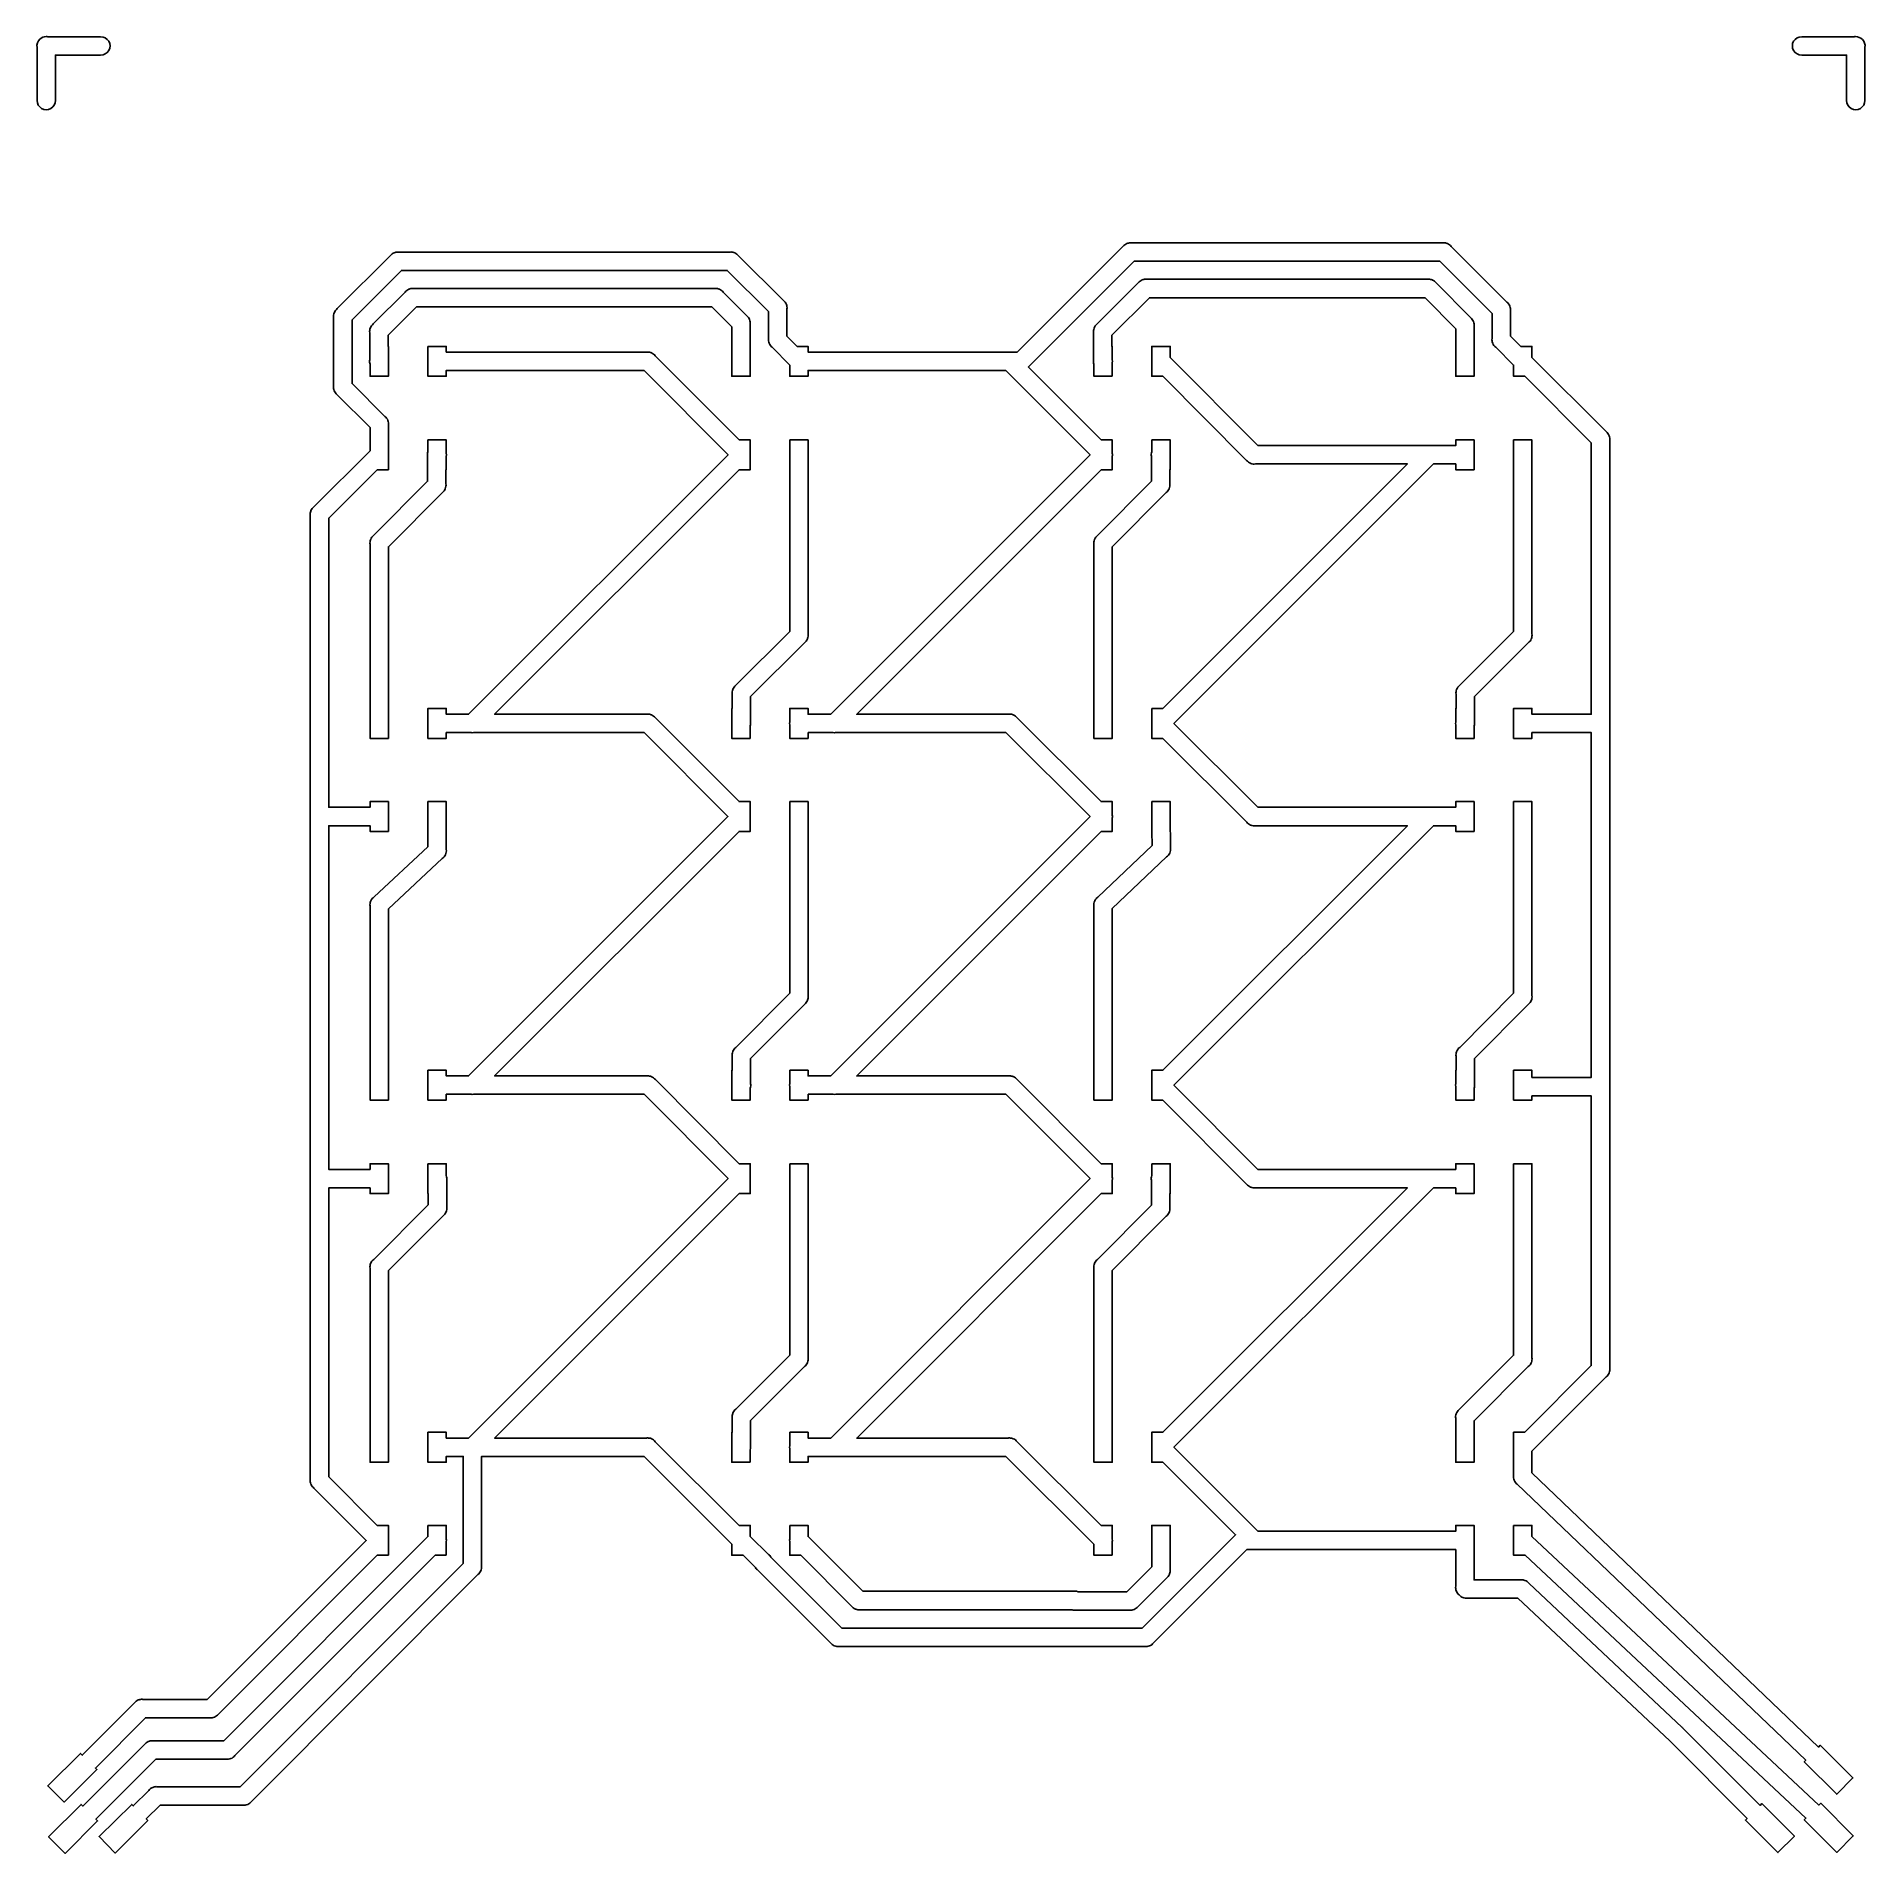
# Model space of a CAD drawing. Extents: x 54 to 155, y 99 to 199.
import ezdxf

# ---------------------------------------------------------------- set-up
doc = ezdxf.new("R2010")
doc.units = 0
doc.layers.add('WS2812B_4x4_40mil', color=7, linetype='CONTINUOUS')

msp = doc.modelspace()

# ---------------------------------------------------------------- linework, layer by layer
at = {"layer": 'WS2812B_4x4_40mil', "color": 7}
for points in [[(54.940831, 199.023179)], [(154.889768, 199.023179)], [(132.138184, 187.633692)], [(75.174222, 185.114467)], [(131.315496, 185.622962)]]:
    msp.add_lwpolyline(points, close=True, dxfattribs=at)
for points in [[(154.814319, 199.015942), (151.913205, 199.015942)], [(54.440604, 198.427866), (54.440604, 195.502461)], [(55.456562, 195.502461), (55.456562, 197.999985), (57.954083, 197.999985)], [(151.913205, 197.999985), (154.389538, 197.999985), (154.389538, 195.502461)], [(73.948455, 186.920558), (71.024603, 183.996706)], [(114.417819, 187.427502), (108.586135, 181.595819), (108.224915, 181.595819)], [(132.071006, 187.628525), (114.899442, 187.628525)], [(73.651833, 178.047198), (71.839541, 179.858972), (71.839541, 183.375038), (74.569091, 186.104586), (92.563858, 186.104586), (94.847955, 183.83961)], [(109.207284, 180.779846), (115.039486, 186.612565), (131.933029, 186.612565), (134.810372, 183.735221), (134.810372, 182.343576)], [(74.774246, 184.910344), (73.013113, 183.149211)], [(93.631491, 183.615333), (92.336996, 184.909828)], [(115.266345, 185.418841), (112.99775, 183.149727)], [(131.246766, 185.617795), (115.745903, 185.617795)], [(133.617681, 183.507846), (131.730458, 185.415222)], [(73.850271, 181.171038), (73.850271, 181.913628), (73.829083, 181.913628), (73.829083, 182.528059), (75.394363, 184.09334), (91.716363, 184.09334), (92.816037, 182.994181), (92.816037, 181.08784), (92.816037, 180.262565), (93.831995, 180.262565), (93.831995, 181.913628), (93.831995, 183.134741)], [(113.834391, 181.167937), (113.834391, 181.913628), (113.813206, 181.913628), (113.813206, 182.528578), (115.886463, 184.601318), (131.106206, 184.601318), (132.799642, 182.889795), (132.799642, 181.08784), (132.799642, 180.262565), (133.815602, 180.262565), (133.815602, 181.913628)], [(141.10663, 177.20332), (137.011788, 181.298162), (137.011788, 181.913628), (136.396322, 181.913628), (135.826333, 182.48362), (135.826333, 183.873198)], [(70.823583, 183.51508), (70.823583, 179.721513)], [(72.813125, 182.669138), (72.813125, 181.169488)], [(76.030501, 181.913628), (76.030501, 181.169488)], [(88.107282, 181.595819), (77.046458, 181.595819), (77.046458, 181.913628), (76.030501, 181.913628), (76.030501, 181.913628)], [(95.043292, 181.866085), (96.012225, 180.879065), (96.012225, 180.262565), (97.028183, 180.262565), (97.028183, 180.579858), (107.951548, 180.579858), (112.608111, 175.923295), (98.278236, 161.593422), (97.028183, 161.593422), (97.028183, 161.910716), (96.012225, 161.910716), (96.012225, 161.171227)], [(108.089007, 181.595819), (97.028183, 181.595819), (97.028183, 181.913628), (96.420985, 181.913628), (95.863913, 182.481035)], [(112.797246, 182.666037), (112.797246, 181.170522)], [(131.293793, 176.431276), (121.877312, 176.431276), (117.030579, 181.297644), (117.030579, 181.913628), (116.014621, 181.913628), (116.014621, 181.163286)], [(135.011395, 181.861952), (135.99583, 180.877515), (135.99583, 180.262565), (136.61078, 180.262565), (140.292724, 176.58062), (140.292724, 161.593422), (137.011788, 161.593422), (137.011788, 161.910716), (135.99583, 161.910716), (135.99583, 161.167091)], [(72.834313, 180.921957), (72.834313, 180.262565), (73.850271, 180.262565), (73.850271, 181.002057)], [(76.030501, 181.00774), (76.030501, 180.262565), (77.046458, 180.262565), (77.046458, 180.579858), (87.969305, 180.579858), (92.606231, 175.923814), (78.27584, 161.593422), (77.046458, 161.593422), (77.046458, 161.910716), (76.030501, 161.910716), (76.030501, 161.167091)], [(112.818434, 180.920925), (112.818434, 180.262565), (113.834391, 180.262565)], [(116.014621, 181.022726), (116.014621, 180.262565), (116.626986, 180.262565)], [(71.024603, 179.237304), (72.834313, 177.427081), (72.834313, 176.134136), (69.736309, 173.05577)], [(73.850271, 175.997709), (73.850271, 177.564024)], [(73.850271, 156.025287), (73.850271, 156.767359), (72.834313, 156.767359), (72.834313, 156.450065), (70.548662, 156.450065), (70.548662, 172.431004), (73.232738, 175.097507), (73.850271, 175.097507), (73.850271, 175.859734)], [(76.009313, 175.843198), (76.009313, 174.460337), (73.03275, 171.464137)], [(76.030501, 176.74857), (76.030501, 176.08866)], [(77.046458, 176.006496), (77.046458, 176.74857), (76.030501, 176.74857), (76.030501, 176.74857)], [(88.107798, 161.593422), (79.712445, 161.593422), (93.216529, 175.097507), (93.831995, 175.097507), (93.831995, 175.8525)], [(96.012225, 176.74857), (96.012225, 175.097507), (96.012225, 166.164718), (93.036697, 163.18919)], [(93.831995, 175.995643), (93.831995, 176.74857), (93.219114, 176.74857)], [(97.028183, 166.026225), (97.028183, 175.923295), (97.028183, 176.74857), (96.012225, 176.74857), (96.012225, 176.74857)], [(108.087972, 161.593422), (99.714841, 161.593422), (113.218926, 175.097507), (113.834391, 175.097507), (113.834391, 175.853532)], [(115.993434, 175.840097), (115.993434, 174.460853), (113.015321, 171.463103)], [(113.834391, 175.995643), (113.834391, 176.74857), (113.219444, 176.74857)], [(117.030579, 176.003395), (117.030579, 176.74857), (116.014621, 176.74857), (116.014621, 176.74857)], [(131.296375, 156.450065), (121.87628, 156.450065), (117.240902, 161.085443), (131.570777, 175.415316), (132.799642, 175.415316), (132.799642, 175.097507), (133.815602, 175.097507), (133.815602, 175.840613)], [(133.815602, 176.005461), (133.815602, 176.74857), (132.799642, 176.74857), (132.799642, 176.431276), (131.433318, 176.431276)], [(135.99583, 176.74857), (135.99583, 175.097507), (135.99583, 166.164202)], [(137.011788, 166.026225), (137.011788, 175.923295), (137.011788, 176.74857), (135.99583, 176.74857), (135.99583, 176.74857)], [(77.025271, 174.32546), (77.025271, 175.097507), (77.046458, 175.097507)], [(121.737786, 175.415316), (130.134172, 175.415316), (116.629571, 161.910716), (116.014621, 161.910716)], [(117.009391, 174.324428), (117.009391, 175.097507), (117.030579, 175.097507)], [(72.834313, 170.987162), (72.834313, 161.085443), (72.834313, 160.259652), (73.850271, 160.259652), (73.850271, 161.910716), (73.850271, 170.845055), (76.827349, 173.84177)], [(112.818434, 170.983545), (112.818434, 161.085443), (112.818434, 160.259652), (113.834391, 160.259652), (113.834391, 161.910716), (113.834391, 170.84557), (116.810954, 173.84177)], [(93.853183, 161.178976), (93.853183, 162.568555), (96.827163, 165.542535)], [(133.836788, 161.178976), (133.836788, 162.568555), (136.810249, 165.542019)], [(92.837225, 162.706016), (92.837225, 161.910716), (92.816037, 161.910716)], [(132.82083, 162.706016), (132.82083, 161.910716), (132.799642, 161.910716), (132.799642, 161.147454)], [(76.030501, 161.005343), (76.030501, 160.259652), (77.046458, 160.259652), (77.046458, 160.577462), (78.413817, 160.577462)], [(93.831995, 156.014434), (93.831995, 156.767359), (93.217048, 156.767359), (88.592007, 161.391884)], [(92.816037, 161.01258), (92.816037, 160.259652), (93.831995, 160.259652)], [(96.012225, 161.001727), (96.012225, 160.259652), (97.028183, 160.259652), (97.028183, 160.577462)], [(113.834391, 156.014434), (113.834391, 156.767359), (113.217375, 156.767359), (108.572699, 161.392918)], [(116.014621, 161.01258), (116.014621, 160.259652), (116.630087, 160.259652)], [(132.799642, 161.014646), (132.799642, 160.259652), (133.815602, 160.259652)], [(135.99583, 161.003277), (135.99583, 160.259652), (137.011788, 160.259652), (137.011788, 160.577462), (140.292724, 160.577462), (140.292724, 141.527462), (137.011788, 141.527462), (137.011788, 141.929507), (135.99583, 141.929507), (135.99583, 141.178649)], [(141.308684, 141.099584), (141.308684, 160.846181)], [(78.550242, 160.577462), (87.969823, 160.577462), (92.605199, 155.941571), (78.27584, 141.612214), (77.046458, 141.612214), (77.046458, 141.929507), (76.030501, 141.929507), (76.030501, 141.185883)], [(98.552638, 160.577462), (107.951548, 160.577462), (112.607077, 155.941055), (98.278236, 141.612214), (97.028183, 141.612214), (97.028183, 141.929507), (96.012225, 141.929507)], [(76.030501, 156.767359), (76.030501, 155.943121), (76.0274, 154.266737)], [(77.042842, 154.118425), (77.044908, 155.116298), (77.046458, 155.116298), (77.046458, 156.767359), (76.030501, 156.767359), (76.030501, 156.767359)], [(96.012225, 156.767359), (96.012225, 155.116298), (96.012225, 146.181959), (93.036179, 143.18576)], [(97.028183, 146.043466), (97.028183, 155.942086), (97.028183, 156.767359), (96.012225, 156.767359), (96.012225, 156.767359)], [(116.014621, 156.767359), (116.014621, 155.116298), (116.021339, 155.116298), (116.028057, 154.346837), (113.031341, 151.494298)], [(117.045565, 154.208343), (117.030579, 155.946222), (117.030579, 156.767359), (116.014621, 156.767359), (116.014621, 156.767359)], [(133.815602, 156.023737), (133.815602, 156.767359), (132.799642, 156.767359), (132.799642, 156.450065), (131.430733, 156.450065)], [(135.99583, 156.767359), (135.99583, 155.116298), (135.99583, 146.181443)], [(137.011788, 146.046567), (137.011788, 155.942086), (137.011788, 156.767359), (135.99583, 156.767359), (135.99583, 156.767359)], [(73.850271, 136.022372), (73.850271, 136.764963), (72.834313, 136.764963), (72.834313, 136.447153), (70.548662, 136.447153), (70.548662, 155.434108), (72.834313, 155.434108), (72.834313, 155.116298), (73.850271, 155.116298), (73.850271, 155.856303)], [(88.108833, 141.612214), (79.712445, 141.612214), (93.217048, 155.116298), (93.831995, 155.116298), (93.831995, 155.872324)], [(108.089007, 141.612214), (99.714841, 141.612214), (113.219444, 155.116298), (113.834391, 155.116298), (113.834391, 155.870773)], [(131.293793, 136.447153), (121.877312, 136.447153), (117.23987, 141.1032), (131.571293, 155.434108), (132.799642, 155.434108), (132.799642, 155.116298), (133.815602, 155.116298), (133.815602, 155.859404)], [(121.738818, 155.434108), (130.134172, 155.434108), (116.629571, 141.929507), (116.014621, 141.929507), (116.014621, 141.179681)], [(112.818434, 150.992518), (112.818434, 141.104232), (112.818434, 140.278444), (113.834391, 140.278444), (113.834391, 141.929507), (113.834391, 150.855575), (116.830075, 153.707598)], [(72.834313, 151.003371), (72.834313, 141.104232), (72.834313, 140.278444), (73.850271, 140.278444), (73.850271, 141.929507), (73.850271, 150.851958)], [(92.837225, 142.704652), (92.837225, 141.929507), (92.816037, 141.929507)], [(93.853183, 141.184332), (93.853183, 142.567193)], [(132.82083, 142.704652), (132.82083, 141.929507), (132.799642, 141.929507), (132.799642, 141.185883)], [(133.836788, 141.185883), (133.836788, 142.567193)], [(76.030501, 141.024135), (76.030501, 140.278444), (77.046458, 140.278444), (77.046458, 140.596253), (78.412267, 140.596253)], [(78.552826, 140.596253), (87.969305, 140.596253), (92.606231, 135.940209), (78.275324, 121.609299), (77.046458, 121.609299), (77.046458, 121.927111), (76.030501, 121.927111), (76.030501, 121.183486)], [(92.816037, 141.020518), (92.816037, 140.278444), (93.831995, 140.278444), (93.831995, 140.938352)], [(96.012225, 141.020518), (96.012225, 140.278444), (97.028183, 140.278444), (97.028183, 140.596253)], [(98.555223, 140.596253), (107.951032, 140.596253), (112.608111, 135.93969), (98.27772, 121.609299), (97.028183, 121.609299), (97.028183, 121.927111), (96.012225, 121.927111)], [(116.014621, 141.031369), (116.014621, 140.278444), (116.627505, 140.278444)], [(132.799642, 141.024135), (132.799642, 140.278444), (133.815602, 140.278444)], [(135.99583, 141.037571), (135.99583, 140.278444), (137.011788, 140.278444), (137.011788, 140.511505), (140.292724, 140.511505), (140.292724, 125.608539), (136.61078, 121.927111), (135.99583, 121.927111), (135.99583, 121.163333)], [(141.308684, 125.47108), (141.308684, 140.93732)], [(76.030501, 136.764963), (76.030501, 136.021341)], [(77.046458, 136.106089), (77.046458, 136.764963), (76.030501, 136.764963), (76.030501, 136.764963)], [(93.831995, 136.012038), (93.831995, 136.764963), (93.21808, 136.764963)], [(96.012225, 136.764963), (96.012225, 135.113902), (96.012225, 126.180598)], [(97.028183, 126.04262), (97.028183, 135.939174), (97.028183, 136.764963), (96.012225, 136.764963), (96.012225, 136.764963)], [(113.834391, 136.012038), (113.834391, 136.764963), (113.219444, 136.764963)], [(117.030579, 136.019274), (117.030579, 136.764963), (116.014621, 136.764963), (116.014621, 136.764963)], [(133.815602, 136.021341), (133.815602, 136.764963), (132.799642, 136.764963), (132.799642, 136.447153)], [(135.99583, 136.764963), (135.99583, 135.113902), (135.99583, 126.180082), (133.001181, 123.185432)], [(137.011788, 126.04262), (137.011788, 135.939174), (137.011788, 136.764963), (135.99583, 136.764963), (135.99583, 136.764963)], [(69.532705, 135.957777), (69.532705, 119.334504)], [(73.850271, 116.03238), (73.850271, 116.783754), (73.235321, 116.783754), (70.548662, 119.470413), (70.548662, 135.431195), (72.834313, 135.431195), (72.834313, 135.113902), (73.850271, 135.113902), (73.850271, 135.85391)], [(76.030501, 135.859593), (76.030501, 135.113902), (76.051686, 135.113902), (76.051686, 134.498952)], [(77.067646, 134.362527), (77.067646, 135.85391)], [(88.106248, 121.609299), (79.712445, 121.609299), (93.217048, 135.113902), (93.831995, 135.113902), (93.831995, 135.868896)], [(108.087972, 121.609299), (99.714841, 121.609299), (113.219444, 135.113902), (113.834391, 135.113902), (113.834391, 135.869412)], [(115.993434, 135.855976), (115.993434, 134.476732)], [(121.73572, 135.431195), (130.133656, 135.431195), (116.629571, 121.927111), (116.014621, 121.927111), (116.014621, 121.175734)], [(117.009391, 134.340305), (117.009391, 135.113902), (117.030579, 135.113902), (117.030579, 135.857526)], [(133.815602, 116.040132), (133.815602, 116.783754), (132.799642, 116.783754), (132.799642, 116.465945), (121.87628, 116.465945), (117.240902, 121.10132), (131.570777, 135.431195), (132.799642, 135.431195), (132.799642, 135.113902), (133.815602, 135.113902), (133.815602, 135.857008)], [(112.818434, 130.999941), (112.818434, 121.10132), (112.818434, 120.276048), (113.834391, 120.276048), (113.834391, 121.927111), (113.834391, 130.861966), (116.809922, 133.857647)], [(72.834313, 131.001491), (72.834313, 121.10132), (72.834313, 120.276048), (73.850271, 120.276048), (73.850271, 121.927111), (73.850271, 130.859899)], [(93.853183, 121.195372), (93.853183, 122.584434), (96.828195, 125.559446)], [(132.799642, 122.70329), (132.799642, 121.122508), (132.799642, 121.10132), (132.799642, 120.276048), (133.815602, 120.276048), (133.815602, 121.927111), (133.815602, 122.563246), (136.811284, 125.55893)], [(136.204602, 119.054935), (152.132312, 103.810387), (152.053247, 103.729255), (153.85262, 101.929882), (154.741455, 102.840419), (152.942082, 104.639276), (152.842864, 104.537475), (137.011788, 119.689003), (137.011788, 120.276048), (137.011788, 120.890997), (141.10818, 124.987388)], [(92.837225, 122.722412), (92.837225, 121.927111), (92.816037, 121.927111)], [(76.030501, 121.021739), (76.030501, 120.276048), (77.046458, 120.276048), (77.046458, 120.593341), (77.978183, 120.593341), (77.978183, 114.687243), (65.660591, 102.347945)], [(78.994144, 114.549266), (78.994144, 120.593341), (87.969823, 120.593341), (92.816037, 115.747643), (92.816037, 115.132693), (93.439255, 115.132693)], [(92.816037, 121.028972), (92.816037, 120.276048), (93.831995, 120.276048)], [(96.012225, 121.018638), (96.012225, 120.276048), (97.028183, 120.276048), (97.028183, 120.593341), (98.418796, 120.593341)], [(98.552122, 120.593341), (107.952064, 120.593341), (112.818434, 115.747125), (112.818434, 115.132693), (113.834391, 115.132693)], [(116.014621, 121.028972), (116.014621, 120.276048), (116.629571, 120.276048), (120.640694, 116.264925), (115.486489, 111.110717), (98.889569, 111.110717)], [(135.99583, 121.028972), (135.99583, 120.276048), (135.99583, 119.546377)], [(69.733727, 118.848745), (72.62399, 115.957966), (63.84003, 107.174006)], [(76.030501, 116.783754), (76.030501, 116.168288), (64.750051, 104.887842)], [(77.046458, 116.03238), (77.046458, 116.783754), (76.030501, 116.783754), (76.030501, 116.783754)], [(94.83452, 115.18592), (93.831995, 116.170873), (93.831995, 116.783754), (93.216529, 116.783754)], [(96.012225, 116.783754), (96.012225, 116.03238)], [(111.697571, 113.142632), (100.053839, 113.142632), (97.028183, 116.168288), (97.028183, 116.783754), (96.012225, 116.783754), (96.012225, 116.783754)], [(113.834391, 116.023077), (113.834391, 116.783754), (113.217375, 116.783754)], [(117.030579, 114.358581), (117.030579, 115.957966), (117.030579, 116.783754), (116.014621, 116.783754), (116.014621, 115.132693), (116.014621, 114.49604), (114.640029, 113.121963)], [(135.99583, 116.783754), (135.99583, 116.034962)], [(135.99583, 115.894405), (135.99583, 115.132693), (136.642302, 115.132693), (152.143681, 100.6173), (152.050146, 100.523765), (153.849521, 98.724392), (154.759542, 99.634415), (152.960685, 101.433788), (152.863017, 101.33612), (137.011788, 116.178623), (137.011788, 116.783754), (135.99583, 116.783754), (135.99583, 116.783754)], [(96.012225, 115.89182), (96.012225, 115.132693), (96.626656, 115.132693)], [(116.109189, 110.296811), (121.262362, 115.449987), (121.603944, 115.449987)], [(121.736752, 115.449987), (132.799642, 115.449987), (132.799642, 115.132693)], [(136.365315, 113.777738), (133.815602, 113.777738), (133.815602, 115.132693), (133.815602, 115.875283)], [(64.461698, 106.359068), (73.235839, 115.132693), (73.850271, 115.132693)], [(65.372751, 104.073936), (76.431509, 115.132693), (77.046458, 115.132693)], [(94.221636, 114.341526), (98.269968, 110.293194)], [(115.260146, 112.304959), (116.830591, 113.875407)], [(145.318259, 105.617512), (136.84074, 113.590667)], [(133.463167, 112.761778), (136.239225, 112.761778), (144.622694, 104.877504), (148.897884, 100.602314), (148.801766, 100.506196), (150.600623, 98.707339), (151.51116, 99.61736), (149.711787, 101.416733), (149.615669, 101.320615), (145.329626, 105.607178)], [(99.912763, 112.126675), (111.615924, 112.126675)], [(98.748493, 110.094757), (115.627047, 110.094757)], [(59.807717, 106.972983), (56.93761, 104.086855), (56.832705, 104.189175), (55.033332, 102.390318), (55.943353, 101.500966), (57.742726, 103.300342), (57.664695, 103.376822), (60.430419, 106.158048), (63.978005, 106.158048)], [(60.380291, 104.687854), (56.970683, 101.278242), (56.875081, 101.37436), (55.075708, 99.574987), (55.985729, 98.664964), (57.785102, 100.463821), (57.688984, 100.559938), (61.000927, 103.871881)], [(60.611286, 102.145888), (59.754491, 101.288577), (59.668707, 101.37436), (57.86985, 99.596175), (58.758686, 98.686151), (60.558059, 100.485008), (60.472792, 100.570276), (61.233988, 101.331985)]]:
    msp.add_lwpolyline(points, dxfattribs=at)
for points in [[(54.940831, 199.023179), (54.810933, 199.020891), (54.686846, 198.968926), (54.594081, 198.877968)], [(55.031266, 199.015942), (55.001397, 199.021047), (54.971131, 199.023468), (54.940831, 199.023179)], [(57.954083, 199.015942), (57.954083, 199.015942), (55.031266, 199.015942), (55.031266, 199.015942)], [(58.401187, 198.764454), (58.308523, 198.922893), (58.137605, 199.019032), (57.954083, 199.015942)], [(151.913205, 199.015942), (151.729684, 199.019032), (151.558766, 198.922893), (151.466101, 198.764454)], [(154.889768, 199.023179), (154.864473, 199.022649), (154.839253, 199.02023), (154.814319, 199.015942)], [(155.267521, 198.862982), (155.169726, 198.967115), (155.032608, 199.025264), (154.889768, 199.023179)], [(54.594081, 198.877968), (54.471528, 198.762616), (54.414053, 198.59406), (54.440604, 198.427866)], [(57.954083, 197.999985), (58.137605, 197.996896), (58.308523, 198.093034), (58.401187, 198.251474)], [(58.401187, 198.251474), (58.493851, 198.409913), (58.493851, 198.606014), (58.401187, 198.764454)], [(151.466101, 198.764454), (151.373437, 198.606014), (151.373437, 198.409913), (151.466101, 198.251474)], [(151.466101, 198.251474), (151.558766, 198.093034), (151.729684, 197.996896), (151.913205, 197.999985)], [(155.405499, 198.42218), (155.432817, 198.582736), (155.381508, 198.746657), (155.267521, 198.862982)], [(155.405499, 195.502461), (155.405499, 195.502461), (155.405499, 198.42218), (155.405499, 198.42218)], [(54.440604, 195.502461), (54.437515, 195.31894), (54.533654, 195.148021), (54.692093, 195.055357)], [(54.692093, 195.055357), (54.850533, 194.962693), (55.046634, 194.962693), (55.205073, 195.055357)], [(55.205073, 195.055357), (55.363513, 195.148021), (55.459651, 195.31894), (55.456562, 195.502461)], [(154.389538, 195.502461), (154.386478, 195.318958), (154.482624, 195.148069), (154.641051, 195.055423)], [(154.641051, 195.055423), (154.799479, 194.962777), (154.995558, 194.962777), (155.153986, 195.055423)], [(155.153986, 195.055423), (155.312414, 195.148069), (155.408559, 195.318958), (155.405499, 195.502461)], [(74.173247, 187.087989), (74.084099, 187.054362), (74.006203, 186.996343), (73.948455, 186.920558)], [(74.348431, 187.125195), (74.288294, 187.123264), (74.228978, 187.110666), (74.173247, 187.087989)], [(74.428531, 187.120546), (74.401995, 187.124205), (74.375212, 187.125759), (74.348431, 187.125195)], [(92.701833, 187.120546), (92.701833, 187.120546), (74.428531, 187.120546), (74.428531, 187.120546)], [(92.765912, 187.125713), (92.744465, 187.125345), (92.723062, 187.123619), (92.701833, 187.120546)], [(92.976235, 187.080237), (92.910178, 187.110239), (92.838462, 187.125746), (92.765912, 187.125713)], [(93.182424, 186.922624), (93.128499, 186.992127), (93.057451, 187.046436), (92.976235, 187.080237)], [(95.660308, 184.464375), (95.660308, 184.464375), (93.182424, 186.922624), (93.182424, 186.922624)], [(114.644678, 187.595968), (114.554649, 187.562395), (114.475986, 187.50398), (114.417819, 187.427502)], [(114.819345, 187.633176), (114.759382, 187.631184), (114.700247, 187.618587), (114.644678, 187.595968)], [(114.899442, 187.628525), (114.872908, 187.632184), (114.846125, 187.63374), (114.819345, 187.633176)], [(132.138184, 187.633692), (132.115702, 187.633458), (132.09326, 187.631732), (132.071006, 187.628525)], [(132.326803, 187.597002), (132.266836, 187.621119), (132.202818, 187.633572), (132.138184, 187.633692)], [(132.327837, 187.596486), (132.327493, 187.596659), (132.327148, 187.596831), (132.326803, 187.597002)], [(132.346956, 187.588216), (132.34064, 187.591103), (132.334266, 187.59386), (132.327837, 187.596486)], [(132.553662, 187.428537), (132.499853, 187.498868), (132.428597, 187.553913), (132.346956, 187.588216)], [(135.626345, 184.355857), (135.626345, 184.355857), (132.553662, 187.428537), (132.553662, 187.428537)], [(74.973715, 185.066924), (74.895059, 185.03243), (74.826432, 184.978559), (74.774246, 184.910344)], [(74.980433, 185.069507), (74.978188, 185.068662), (74.975948, 185.067801), (74.973715, 185.066924)], [(74.993871, 185.075193), (74.989365, 185.073362), (74.984885, 185.071466), (74.980433, 185.069507)], [(75.174222, 185.114467), (75.112211, 185.112497), (75.051086, 185.099186), (74.993871, 185.075193)], [(75.258455, 185.109297), (75.230569, 185.113354), (75.202394, 185.115083), (75.174222, 185.114467)], [(91.85279, 185.109297), (91.85279, 185.109297), (75.258455, 185.109297), (75.258455, 185.109297)], [(91.921518, 185.114467), (91.898518, 185.114302), (91.875556, 185.112574), (91.85279, 185.109297)], [(92.110137, 185.078293), (92.050136, 185.102234), (91.986119, 185.114511), (91.921518, 185.114467)], [(92.111172, 185.077775), (92.110827, 185.077948), (92.110482, 185.078121), (92.110137, 185.078293)], [(92.128224, 185.070541), (92.122584, 185.073056), (92.116899, 185.075467), (92.111172, 185.077775)], [(92.336996, 184.909828), (92.282748, 184.980825), (92.210736, 185.03626), (92.128224, 185.070541)], [(115.485971, 185.583171), (115.39908, 185.549567), (115.323102, 185.492718), (115.266345, 185.418841)], [(115.665805, 185.622446), (115.603969, 185.620414), (115.543024, 185.607104), (115.485971, 185.583171)], [(115.745903, 185.617795), (115.719368, 185.621454), (115.692585, 185.62301), (115.665805, 185.622446)], [(131.315496, 185.622962), (131.292496, 185.622797), (131.269532, 185.621071), (131.246766, 185.617795)], [(131.499464, 185.586788), (131.440917, 185.610155), (131.378532, 185.622422), (131.315496, 185.622962)], [(131.502046, 185.585756), (131.501186, 185.586103), (131.500326, 185.586447), (131.499464, 185.586788)], [(131.524269, 185.575938), (131.51694, 185.579387), (131.509531, 185.582661), (131.502046, 185.585756)], [(131.730458, 185.415222), (131.676924, 185.485862), (131.605841, 185.541269), (131.524269, 185.575938)], [(71.024603, 183.996706), (70.952674, 183.941945), (70.896659, 183.868983), (70.862339, 183.785349)], [(95.832906, 184.231315), (95.79924, 184.324121), (95.739263, 184.405108), (95.660308, 184.464375)], [(95.863913, 183.98172), (95.87466, 184.066202), (95.863998, 184.15203), (95.832906, 184.231315)], [(95.863913, 182.481035), (95.863913, 182.481035), (95.863913, 183.98172), (95.863913, 183.98172)], [(135.794292, 184.128998), (135.760861, 184.218963), (135.702631, 184.297618), (135.626345, 184.355857)], [(135.826333, 183.873198), (135.837823, 183.959801), (135.826787, 184.047904), (135.794292, 184.128998)], [(70.855105, 183.768812), (70.823139, 183.688305), (70.812288, 183.600961), (70.823583, 183.51508)], [(70.856137, 183.770879), (70.855792, 183.770191), (70.855448, 183.769502), (70.855105, 183.768812)], [(70.862339, 183.785349), (70.860197, 183.780558), (70.85813, 183.775734), (70.856137, 183.770879)], [(72.844648, 182.921836), (72.812858, 182.841645), (72.802009, 182.754681), (72.813125, 182.669138)], [(72.845164, 182.922868), (72.844991, 182.922524), (72.844819, 182.92218), (72.844648, 182.921836)], [(72.845682, 182.923387), (72.845509, 182.923214), (72.845336, 182.923041), (72.845164, 182.922868)], [(72.8524, 182.939404), (72.85007, 182.934104), (72.84783, 182.928764), (72.845682, 182.923387)], [(73.013113, 183.149211), (72.941971, 183.094678), (72.886524, 183.022293), (72.8524, 182.939404)], [(93.799957, 183.387955), (93.766469, 183.478173), (93.708047, 183.557025), (93.631491, 183.615333)], [(93.831995, 183.134741), (93.843036, 183.220497), (93.832009, 183.307652), (93.799957, 183.387955)], [(94.847955, 183.83961), (94.847955, 183.83961), (94.847955, 182.345642), (94.847955, 182.345642)], [(112.825667, 182.913049), (112.795881, 182.834337), (112.786114, 182.749458), (112.797246, 182.666037)], [(112.99775, 183.149727), (112.918419, 183.089418), (112.858575, 183.007111), (112.825667, 182.913049)], [(133.784077, 183.280471), (133.751158, 183.370435), (133.693474, 183.449258), (133.617681, 183.507846)], [(133.815602, 183.031389), (133.826098, 183.115747), (133.815258, 183.201389), (133.784077, 183.280471)], [(133.815602, 181.913628), (133.815602, 181.913628), (133.815602, 183.031389), (133.815602, 183.031389)], [(94.847955, 182.345642), (94.836112, 182.256999), (94.847878, 182.1668), (94.882063, 182.08416)], [(94.882063, 182.08416), (94.915053, 181.998202), (94.970781, 181.922825), (95.043292, 181.866085)], [(134.810372, 182.343576), (134.799118, 182.256715), (134.810511, 182.16842), (134.843445, 182.087261)], [(134.843445, 182.087261), (134.877131, 181.997861), (134.935341, 181.91977), (135.011395, 181.861952)], [(72.813125, 181.169488), (72.799594, 181.086495), (72.806875, 181.001442), (72.834313, 180.921957)], [(73.850271, 181.002057), (73.859704, 181.057989), (73.859704, 181.115106), (73.850271, 181.171038)], [(76.030501, 181.169488), (76.021863, 181.115918), (76.021863, 181.06131), (76.030501, 181.00774)], [(88.17601, 181.600986), (88.153011, 181.600821), (88.130048, 181.599095), (88.107282, 181.595819)], [(88.361528, 181.565328), (88.302462, 181.588708), (88.239535, 181.600803), (88.17601, 181.600986)], [(88.364629, 181.564296), (88.363597, 181.564643), (88.362563, 181.564987), (88.361528, 181.565328)], [(88.381166, 181.55706), (88.375697, 181.55957), (88.370184, 181.561982), (88.364629, 181.564296)], [(88.590972, 181.395831), (88.536505, 181.467162), (88.464114, 181.522792), (88.381166, 181.55706)], [(93.219114, 176.74857), (93.219114, 176.74857), (88.590972, 181.395831), (88.590972, 181.395831)], [(108.156187, 181.600986), (108.133704, 181.600752), (108.111261, 181.599026), (108.089007, 181.595819)], [(108.224915, 181.595819), (108.202149, 181.599095), (108.179187, 181.600821), (108.156187, 181.600986)], [(112.797246, 181.170522), (112.783366, 181.086859), (112.79065, 181.001051), (112.818434, 180.920925)], [(113.834391, 181.006189), (113.843029, 181.059759), (113.843029, 181.114367), (113.834391, 181.167937)], [(113.834391, 180.262565), (113.834391, 180.262565), (113.834391, 181.006189), (113.834391, 181.006189)], [(116.014621, 181.163286), (116.008109, 181.116659), (116.008109, 181.069353), (116.014621, 181.022726)], [(109.199016, 180.768996), (109.20182, 180.772575), (109.204577, 180.776193), (109.207284, 180.779846)], [(113.219444, 176.74857), (113.219444, 176.74857), (109.199016, 180.768996), (109.199016, 180.768996)], [(116.626986, 180.262565), (116.626986, 180.262565), (121.254094, 175.616855), (121.254094, 175.616855)], [(70.823583, 179.721513), (70.811874, 179.633806), (70.823274, 179.544562), (70.856656, 179.462616)], [(70.856656, 179.462616), (70.89034, 179.373215), (70.94855, 179.295123), (71.024603, 179.237304)], [(73.818232, 177.821371), (73.785058, 177.910771), (73.727393, 177.98903), (73.651833, 178.047198)], [(73.850271, 177.564024), (73.862033, 177.651133), (73.850994, 177.739804), (73.818232, 177.821371)], [(141.276127, 176.976461), (141.242271, 177.066617), (141.183488, 177.145293), (141.10663, 177.20332)], [(141.308684, 176.72118), (141.319921, 176.807658), (141.308709, 176.895572), (141.276127, 176.976461)], [(73.850271, 175.859734), (73.856545, 175.905512), (73.856545, 175.951931), (73.850271, 175.997709)], [(76.030501, 176.08866), (76.003406, 176.009817), (75.996129, 175.925517), (76.009313, 175.843198)], [(77.046458, 175.837514), (77.055891, 175.893447), (77.055891, 175.950564), (77.046458, 176.006496)], [(77.046458, 175.097507), (77.046458, 175.097507), (77.046458, 175.837514), (77.046458, 175.837514)], [(93.83613, 175.908828), (93.837234, 175.937831), (93.835851, 175.966875), (93.831995, 175.995643)], [(93.831995, 175.8525), (93.834417, 175.871185), (93.835797, 175.88999), (93.83613, 175.908828)], [(113.838527, 175.908309), (113.83966, 175.937485), (113.838277, 175.966704), (113.834391, 175.995643)], [(113.834391, 175.853532), (113.836757, 175.871703), (113.838137, 175.889989), (113.838527, 175.908309)], [(116.014621, 176.089178), (115.986924, 176.009211), (115.979641, 175.923593), (115.993434, 175.840097)], [(116.014621, 176.74857), (116.014621, 176.74857), (116.014621, 176.089178), (116.014621, 176.089178)], [(117.030579, 175.841131), (117.039272, 175.89487), (117.039272, 175.949656), (117.030579, 176.003395)], [(117.030579, 175.097507), (117.030579, 175.097507), (117.030579, 175.841131), (117.030579, 175.841131)], [(131.35012, 176.435925), (131.331272, 176.435422), (131.312468, 176.43387), (131.293793, 176.431276)], [(131.433318, 176.431276), (131.405759, 176.435101), (131.377933, 176.436656), (131.35012, 176.435925)], [(133.815602, 175.840613), (133.824577, 175.895196), (133.824577, 175.950878), (133.815602, 176.005461)], [(141.308684, 160.980023), (141.308684, 160.980023), (141.308684, 176.72118), (141.308684, 176.72118)], [(121.254094, 175.616855), (121.308863, 175.544473), (121.382023, 175.488085), (121.465967, 175.453556)], [(121.465967, 175.453556), (121.469907, 175.451783), (121.47387, 175.450061), (121.477854, 175.448389)], [(121.477854, 175.448389), (121.481286, 175.447146), (121.484731, 175.445941), (121.488189, 175.444772)], [(121.488189, 175.444772), (121.567608, 175.414205), (121.653433, 175.404076), (121.737786, 175.415316)], [(76.827349, 173.84177), (76.897373, 173.895852), (76.952059, 173.967282), (76.985996, 174.048992)], [(76.985996, 174.048992), (77.024654, 174.135671), (77.038259, 174.231445), (77.025271, 174.32546)], [(116.810954, 173.84177), (116.880244, 173.895265), (116.934537, 173.965755), (116.968569, 174.046407)], [(116.968569, 174.046407), (117.008044, 174.1334), (117.022193, 174.22976), (117.009391, 174.324428)], [(69.56061, 172.815475), (69.531424, 172.737515), (69.521841, 172.653578), (69.532705, 172.571045)], [(69.567844, 172.835113), (69.565298, 172.828617), (69.562886, 172.82207), (69.56061, 172.815475)], [(69.568878, 172.837695), (69.568531, 172.836835), (69.568186, 172.835974), (69.567844, 172.835113)], [(69.736309, 173.05577), (69.661517, 172.999848), (69.603585, 172.924393), (69.568878, 172.837695)], [(69.532705, 172.571045), (69.532705, 172.571045), (69.532705, 155.983946), (69.532705, 155.983946)], [(72.864801, 171.234177), (72.834315, 171.15564), (72.823838, 171.070755), (72.834313, 170.987162)], [(72.867386, 171.241411), (72.866506, 171.239006), (72.865644, 171.236595), (72.864801, 171.234177)], [(72.872037, 171.252264), (72.870445, 171.248665), (72.868894, 171.245047), (72.867386, 171.241411)], [(73.03275, 171.464137), (72.961318, 171.409035), (72.905847, 171.335905), (72.872037, 171.252264)], [(112.848922, 171.235209), (112.817657, 171.155245), (112.807168, 171.068662), (112.818434, 170.983545)], [(112.850991, 171.241411), (112.850288, 171.239348), (112.849598, 171.237281), (112.848922, 171.235209)], [(112.855123, 171.250714), (112.853715, 171.247627), (112.852337, 171.244526), (112.850991, 171.241411)], [(113.015321, 171.463103), (112.944005, 171.407792), (112.88871, 171.334482), (112.855123, 171.250714)], [(96.827163, 165.542535), (96.898685, 165.596935), (96.954498, 165.669332), (96.988911, 165.752341)], [(96.988911, 165.752341), (96.991425, 165.757981), (96.993837, 165.763666), (96.996144, 165.769394)], [(96.996144, 165.769394), (96.996317, 165.769738), (96.996489, 165.770083), (96.99666, 165.770428)], [(96.99666, 165.770428), (97.02898, 165.851567), (97.039837, 165.939667), (97.028183, 166.026225)], [(135.99583, 166.164202), (135.99583, 166.164202), (133.021334, 163.189706), (133.021334, 163.189706)], [(136.810249, 165.542019), (136.882223, 165.596428), (136.938409, 165.669023), (136.973031, 165.752341)], [(136.973031, 165.752341), (136.975546, 165.757981), (136.977958, 165.763666), (136.980265, 165.769394)], [(136.980265, 165.769394), (136.980612, 165.770255), (136.980957, 165.771116), (136.9813, 165.771979)], [(136.9813, 165.771979), (137.013003, 165.852734), (137.023499, 165.940263), (137.011788, 166.026225)], [(92.867713, 162.95923), (92.836185, 162.878791), (92.825692, 162.79164), (92.837225, 162.706016)], [(92.869782, 162.964398), (92.869083, 162.962679), (92.868393, 162.960957), (92.867713, 162.95923)], [(92.8765, 162.980934), (92.874164, 162.975462), (92.871924, 162.969949), (92.869782, 162.964398)], [(93.036697, 163.18919), (92.965961, 163.135019), (92.910715, 163.063199), (92.8765, 162.980934)], [(132.84977, 162.953545), (132.819723, 162.874717), (132.809777, 162.789649), (132.82083, 162.706016)], [(133.021334, 163.189706), (132.942276, 163.129463), (132.882625, 163.047353), (132.84977, 162.953545)], [(92.816037, 161.910716), (92.816037, 161.910716), (92.816037, 161.149004), (92.816037, 161.149004)], [(116.014621, 161.910716), (116.014621, 161.910716), (116.014621, 161.159858), (116.014621, 161.159858)], [(76.030501, 161.167091), (76.021863, 161.113521), (76.021863, 161.058913), (76.030501, 161.005343)], [(88.174979, 161.59859), (88.152495, 161.598356), (88.130053, 161.596629), (88.107798, 161.593422)], [(88.363597, 161.5619), (88.303631, 161.586016), (88.239613, 161.598469), (88.174979, 161.59859)], [(88.364629, 161.561381), (88.364286, 161.561554), (88.363942, 161.561727), (88.363597, 161.5619)], [(88.380134, 161.554663), (88.375003, 161.556989), (88.369834, 161.559228), (88.364629, 161.561381)], [(88.592007, 161.391884), (88.537171, 161.464075), (88.464016, 161.520279), (88.380134, 161.554663)], [(92.816037, 161.149004), (92.809904, 161.103736), (92.809904, 161.057848), (92.816037, 161.01258)], [(93.831995, 160.952117), (93.856142, 161.025158), (93.863387, 161.102728), (93.853183, 161.178976)], [(93.831995, 160.259652), (93.831995, 160.259652), (93.831995, 160.952117), (93.831995, 160.952117)], [(96.012225, 161.171227), (96.002734, 161.115125), (96.002734, 161.057828), (96.012225, 161.001727)], [(108.155153, 161.59859), (108.132669, 161.598356), (108.110227, 161.596629), (108.087972, 161.593422)], [(108.362374, 161.554148), (108.297193, 161.583364), (108.226583, 161.598508), (108.155153, 161.59859)], [(108.572699, 161.392918), (108.518089, 161.464322), (108.445512, 161.519958), (108.362374, 161.554148)], [(116.014621, 161.159858), (116.010923, 161.134189), (116.009196, 161.108275), (116.009454, 161.082343)], [(116.009454, 161.082343), (116.00945, 161.081137), (116.00945, 161.079931), (116.009454, 161.078726)], [(116.009454, 161.078726), (116.009594, 161.075451), (116.009766, 161.072178), (116.00997, 161.068907)], [(116.00997, 161.068907), (116.010474, 161.05006), (116.012027, 161.031255), (116.014621, 161.01258)], [(132.799642, 161.147454), (132.793831, 161.103375), (132.793831, 161.058725), (132.799642, 161.014646)], [(133.815602, 160.951601), (133.839827, 161.024803), (133.847072, 161.102559), (133.836788, 161.178976)], [(133.815602, 160.259652), (133.815602, 160.259652), (133.815602, 160.951601), (133.815602, 160.951601)], [(135.99583, 161.167091), (135.986969, 161.112846), (135.986969, 161.057522), (135.99583, 161.003277)], [(141.308684, 160.846181), (141.314587, 160.8906), (141.314587, 160.935604), (141.308684, 160.980023)], [(78.413817, 160.577462), (78.459085, 160.571329), (78.504974, 160.571329), (78.550242, 160.577462)], [(97.028183, 160.577462), (97.028183, 160.577462), (98.416213, 160.577462), (98.416213, 160.577462)], [(98.416213, 160.577462), (98.461481, 160.571329), (98.50737, 160.571329), (98.552638, 160.577462)], [(116.630087, 160.259652), (116.630087, 160.259652), (121.255644, 155.63358), (121.255644, 155.63358)], [(69.532705, 155.983946), (69.526618, 155.938847), (69.526618, 155.893134), (69.532705, 155.848035)], [(69.532705, 155.848035), (69.532705, 155.848035), (69.532705, 136.098337), (69.532705, 136.098337)], [(73.850271, 155.856303), (73.859704, 155.912236), (73.859704, 155.969354), (73.850271, 156.025287)], [(93.83613, 155.9271), (93.837264, 155.956276), (93.835881, 155.985496), (93.831995, 156.014434)], [(93.831995, 155.872324), (93.83436, 155.890495), (93.835741, 155.90878), (93.83613, 155.9271)], [(113.838527, 155.926069), (113.83972, 155.955588), (113.838336, 155.985155), (113.834391, 156.014434)], [(113.834391, 155.870773), (113.836775, 155.889116), (113.838156, 155.907575), (113.838527, 155.926069)], [(121.255644, 155.63358), (121.310177, 155.562438), (121.382562, 155.506991), (121.465451, 155.472866)], [(131.35012, 156.454717), (131.332135, 156.454119), (131.314195, 156.452566), (131.296375, 156.450065)], [(131.430733, 156.450065), (131.404028, 156.453752), (131.377072, 156.455307), (131.35012, 156.454717)], [(133.815602, 155.859404), (133.82452, 155.913819), (133.82452, 155.969322), (133.815602, 156.023737)], [(121.465451, 155.472866), (121.470242, 155.470725), (121.475066, 155.468657), (121.479921, 155.466665)], [(121.479921, 155.466665), (121.481811, 155.465965), (121.483706, 155.465276), (121.485604, 155.464598)], [(121.485604, 155.464598), (121.566043, 155.43307), (121.653194, 155.422575), (121.738818, 155.434108)], [(76.0274, 154.266737), (76.0274, 154.266737), (73.054454, 151.498947), (73.054454, 151.498947)], [(73.850271, 150.851958), (73.850271, 150.851958), (76.825283, 153.621299), (76.825283, 153.621299)], [(76.825283, 153.621299), (76.89991, 153.673419), (76.959164, 153.74463), (76.996849, 153.827489)], [(76.996849, 153.827489), (77.040573, 153.917798), (77.056576, 154.019032), (77.042842, 154.118425)], [(116.830075, 153.707598), (116.905952, 153.761274), (116.965651, 153.834736), (117.002673, 153.919987)], [(117.002673, 153.919987), (117.044833, 154.009852), (117.059744, 154.110098), (117.045565, 154.208343)], [(72.866351, 151.257102), (72.834211, 151.17664), (72.823182, 151.089296), (72.834313, 151.003371)], [(72.866867, 151.259168), (72.866694, 151.258479), (72.866522, 151.257791), (72.866351, 151.257102)], [(72.880303, 151.289659), (72.875492, 151.279645), (72.871011, 151.269476), (72.866867, 151.259168)], [(73.054454, 151.498947), (72.978444, 151.446328), (72.918231, 151.373966), (72.880303, 151.289659)], [(112.86391, 151.290174), (112.819022, 151.197831), (112.803166, 151.094053), (112.818434, 150.992518)], [(113.031341, 151.494298), (112.958519, 151.4422), (112.900758, 151.371781), (112.86391, 151.290174)], [(93.853183, 142.567193), (93.853183, 142.567193), (96.828713, 145.562877), (96.828713, 145.562877)], [(96.828713, 145.562877), (96.902629, 145.619283), (96.959648, 145.694892), (96.993559, 145.781468)], [(96.993559, 145.781468), (96.994437, 145.783701), (96.995299, 145.78594), (96.996144, 145.788185)], [(96.996144, 145.788185), (96.996318, 145.788874), (96.99649, 145.789563), (96.99666, 145.790252)], [(96.99666, 145.790252), (97.028538, 145.8706), (97.039388, 145.957754), (97.028183, 146.043466)], [(135.99583, 146.181443), (135.99583, 146.181443), (133.020818, 143.186794), (133.020818, 143.186794)], [(133.836788, 142.567193), (133.836788, 142.567193), (136.8118, 145.561842), (136.8118, 145.561842)], [(136.8118, 145.561842), (136.886248, 145.618393), (136.943649, 145.694391), (136.977683, 145.781468)], [(136.977683, 145.781468), (136.978559, 145.783701), (136.97942, 145.78594), (136.980265, 145.788185)], [(136.980265, 145.788185), (136.980614, 145.78939), (136.980959, 145.790595), (136.9813, 145.791802)], [(136.9813, 145.791802), (137.013092, 145.872717), (137.02359, 145.960435), (137.011788, 146.046567)], [(92.867197, 142.954768), (92.836368, 142.875234), (92.826061, 142.789218), (92.837225, 142.704652)], [(92.869782, 142.963036), (92.868897, 142.960287), (92.868035, 142.957531), (92.867197, 142.954768)], [(92.875465, 142.975437), (92.873516, 142.971329), (92.871621, 142.967195), (92.869782, 142.963036)], [(93.036179, 143.18576), (92.964965, 143.131084), (92.909511, 143.058514), (92.875465, 142.975437)], [(132.848736, 142.949082), (132.819549, 142.871122), (132.809966, 142.787184), (132.82083, 142.704652)], [(133.020818, 143.186794), (132.941323, 143.126209), (132.881465, 143.043521), (132.848736, 142.949082)], [(88.17601, 141.617381), (88.153528, 141.617147), (88.131086, 141.615421), (88.108833, 141.612214)], [(88.361012, 141.581207), (88.302142, 141.6047), (88.239394, 141.616969), (88.17601, 141.617381)], [(88.364629, 141.580173), (88.363425, 141.580522), (88.362219, 141.580867), (88.361012, 141.581207)], [(88.383235, 141.571905), (88.377089, 141.574785), (88.370886, 141.577541), (88.364629, 141.580173)], [(88.592007, 141.410159), (88.537891, 141.481536), (88.465867, 141.537336), (88.383235, 141.571905)], [(92.816037, 141.929507), (92.816037, 141.929507), (92.816037, 141.1895), (92.816037, 141.1895)], [(96.012225, 141.929507), (96.012225, 141.929507), (96.012225, 141.1895), (96.012225, 141.1895)], [(108.156187, 141.617381), (108.133704, 141.617147), (108.111261, 141.615421), (108.089007, 141.612214)], [(108.344806, 141.580691), (108.284839, 141.604808), (108.220821, 141.617261), (108.156187, 141.617381)], [(108.345838, 141.580173), (108.345494, 141.580346), (108.34515, 141.580519), (108.344806, 141.580691)], [(108.363925, 141.572423), (108.357946, 141.575123), (108.351916, 141.577707), (108.345838, 141.580173)], [(108.57063, 141.413776), (108.516692, 141.483729), (108.445447, 141.53841), (108.363925, 141.572423)], [(76.030501, 141.185883), (76.021863, 141.132313), (76.021863, 141.077705), (76.030501, 141.024135)], [(78.412267, 140.596253), (78.458894, 140.589741), (78.5062, 140.589741), (78.552826, 140.596253)], [(93.21808, 136.764963), (93.21808, 136.764963), (88.592007, 141.410159), (88.592007, 141.410159)], [(92.816037, 141.1895), (92.806604, 141.133567), (92.806604, 141.07645), (92.816037, 141.020518)], [(93.831995, 140.938352), (93.859176, 141.017356), (93.866453, 141.101844), (93.853183, 141.184332)], [(96.012225, 141.1895), (96.002792, 141.133567), (96.002792, 141.07645), (96.012225, 141.020518)], [(97.028183, 140.596253), (97.028183, 140.596253), (98.414663, 140.596253), (98.414663, 140.596253)], [(98.414663, 140.596253), (98.46129, 140.589741), (98.508596, 140.589741), (98.555223, 140.596253)], [(113.219444, 136.764963), (113.219444, 136.764963), (108.57063, 141.413776), (108.57063, 141.413776)], [(116.014621, 141.179681), (116.01087, 141.153672), (116.009143, 141.127411), (116.009454, 141.101134)], [(116.009454, 141.101134), (116.00945, 141.099928), (116.00945, 141.098721), (116.009454, 141.097515)], [(116.009454, 141.097515), (116.009601, 141.094585), (116.009773, 141.091657), (116.00997, 141.08873)], [(116.00997, 141.08873), (116.010435, 141.069537), (116.011988, 141.050386), (116.014621, 141.031369)], [(132.799642, 141.185883), (132.791005, 141.132313), (132.791005, 141.077705), (132.799642, 141.024135)], [(133.815602, 140.938352), (133.84304, 141.017838), (133.850319, 141.102891), (133.836788, 141.185883)], [(133.815602, 140.278444), (133.815602, 140.278444), (133.815602, 140.938352), (133.815602, 140.938352)], [(135.99583, 141.178649), (135.989269, 141.131852), (135.989269, 141.084368), (135.99583, 141.037571)], [(141.308684, 140.93732), (141.317378, 140.991059), (141.317378, 141.045845), (141.308684, 141.099584)], [(116.627505, 140.278444), (116.627505, 140.278444), (121.252543, 135.6348), (121.252543, 135.6348)], [(116.014621, 136.764963), (116.014621, 136.764963), (116.014621, 136.105573), (116.014621, 136.105573)], [(131.35012, 136.45232), (131.331263, 136.451645), (131.312458, 136.44992), (131.293793, 136.447153)], [(131.434868, 136.447153), (131.406813, 136.451237), (131.378464, 136.452966), (131.35012, 136.45232)], [(132.799642, 136.447153), (132.799642, 136.447153), (131.434868, 136.447153), (131.434868, 136.447153)], [(69.532705, 136.098337), (69.526192, 136.05171), (69.526192, 136.004404), (69.532705, 135.957777)], [(73.850271, 135.85391), (73.859645, 135.909673), (73.859645, 135.966609), (73.850271, 136.022372)], [(76.030501, 136.021341), (76.021863, 135.967771), (76.021863, 135.913163), (76.030501, 135.859593)], [(77.067646, 135.85391), (77.081968, 135.938411), (77.074679, 136.025162), (77.046458, 136.106089)], [(93.83613, 135.925223), (93.837234, 135.954226), (93.835851, 135.983271), (93.831995, 136.012038)], [(93.831995, 135.868896), (93.834417, 135.88758), (93.835797, 135.906385), (93.83613, 135.925223)], [(113.838527, 135.924704), (113.83966, 135.95388), (113.838277, 135.983099), (113.834391, 136.012038)], [(113.834391, 135.869412), (113.836775, 135.887753), (113.838156, 135.906212), (113.838527, 135.924704)], [(116.014621, 136.105573), (115.986837, 136.025447), (115.979553, 135.939639), (115.993434, 135.855976)], [(117.030579, 135.857526), (117.039217, 135.911096), (117.039217, 135.965704), (117.030579, 136.019274)], [(121.252543, 135.6348), (121.307535, 135.561628), (121.381274, 135.504672), (121.465967, 135.469952)], [(121.465967, 135.469952), (121.470249, 135.46817), (121.474556, 135.466448), (121.478886, 135.464784)], [(121.478886, 135.464784), (121.481119, 135.463908), (121.483359, 135.463047), (121.485604, 135.462202)], [(121.485604, 135.462202), (121.565048, 135.431023), (121.651067, 135.420359), (121.73572, 135.431195)], [(133.815602, 135.857008), (133.82452, 135.911422), (133.82452, 135.966926), (133.815602, 136.021341)], [(76.051686, 134.498952), (76.051686, 134.498952), (73.034301, 131.481564), (73.034301, 131.481564)], [(77.036124, 134.104662), (77.068801, 134.186433), (77.079664, 134.275293), (77.067646, 134.362527)], [(115.993434, 134.476732), (115.993434, 134.476732), (113.017387, 131.481048), (113.017387, 131.481048)], [(73.850271, 130.859899), (73.850271, 130.859899), (76.86714, 133.877284), (76.86714, 133.877284)], [(76.86714, 133.877284), (76.938327, 133.931466), (76.993946, 134.003484), (77.028371, 134.086056)], [(77.028371, 134.086056), (77.031072, 134.092035), (77.033657, 134.098065), (77.036124, 134.104143)], [(77.036124, 134.104143), (77.036124, 134.104316), (77.036124, 134.104489), (77.036124, 134.104662)], [(116.809922, 133.857647), (116.879993, 133.911378), (116.93485, 133.982443), (116.969085, 134.063837)], [(116.969085, 134.063837), (117.008094, 134.150415), (117.022057, 134.246193), (117.009391, 134.340305)], [(73.034301, 131.481564), (72.963565, 131.427394), (72.908319, 131.355574), (72.874104, 131.273311)], [(113.017387, 131.481048), (112.945503, 131.425936), (112.88966, 131.352608), (112.855642, 131.268659)], [(72.865835, 131.254189), (72.834045, 131.173999), (72.823197, 131.087034), (72.834313, 131.001491)], [(72.866351, 131.255224), (72.866179, 131.254879), (72.866007, 131.254534), (72.865835, 131.254189)], [(72.866867, 131.25574), (72.866695, 131.255568), (72.866523, 131.255396), (72.866351, 131.255224)], [(72.874104, 131.273311), (72.871582, 131.267499), (72.86917, 131.261641), (72.866867, 131.25574)], [(112.848406, 131.251088), (112.817403, 131.171238), (112.807093, 131.084845), (112.818434, 130.999941)], [(112.850991, 131.257806), (112.850113, 131.255573), (112.849251, 131.253334), (112.848406, 131.251088)], [(112.855642, 131.268659), (112.85405, 131.26506), (112.852499, 131.261442), (112.850991, 131.257806)], [(96.012225, 126.180598), (96.012225, 126.180598), (93.037729, 123.206102), (93.037729, 123.206102)], [(96.828195, 125.559446), (96.898931, 125.613617), (96.954178, 125.685438), (96.988392, 125.767702)], [(96.988392, 125.767702), (96.991093, 125.77368), (96.993677, 125.779711), (96.996144, 125.785789)], [(96.996144, 125.785789), (96.996317, 125.786134), (96.996489, 125.786479), (96.99666, 125.786824)], [(96.99666, 125.786824), (97.02898, 125.867962), (97.039837, 125.956062), (97.028183, 126.04262)], [(136.811284, 125.55893), (136.882471, 125.613112), (136.93809, 125.68513), (136.972515, 125.767702)], [(136.972515, 125.767702), (136.975215, 125.77368), (136.977799, 125.779711), (136.980265, 125.785789)], [(136.980265, 125.785789), (136.980612, 125.78665), (136.980957, 125.787511), (136.9813, 125.788374)], [(136.9813, 125.788374), (137.013003, 125.86913), (137.023499, 125.956658), (137.011788, 126.04262)], [(141.277162, 125.215281), (141.309482, 125.296421), (141.320339, 125.384522), (141.308684, 125.47108)], [(141.10818, 124.987388), (141.179846, 125.042074), (141.235671, 125.114843), (141.269925, 125.198229)], [(141.269925, 125.198229), (141.272256, 125.203529), (141.274495, 125.20887), (141.276643, 125.214247)], [(141.276643, 125.214247), (141.276817, 125.214591), (141.276989, 125.214936), (141.277162, 125.215281)], [(92.867197, 122.974591), (92.83602, 122.894424), (92.825707, 122.807653), (92.837225, 122.722412)], [(92.869782, 122.981309), (92.868905, 122.979076), (92.868043, 122.976837), (92.867197, 122.974591)], [(92.875981, 122.996295), (92.873835, 122.991333), (92.871769, 122.986337), (92.869782, 122.981309)], [(93.037729, 123.206102), (92.966208, 123.151701), (92.910394, 123.079304), (92.875981, 122.996295)], [(132.828064, 122.94772), (132.798703, 122.869803), (132.788943, 122.785865), (132.799642, 122.70329)], [(133.001181, 123.185432), (132.921303, 123.124993), (132.861074, 123.042291), (132.828064, 122.94772)], [(88.174979, 121.614469), (88.151978, 121.614303), (88.129015, 121.612576), (88.106248, 121.609299)], [(88.363597, 121.578295), (88.303596, 121.602235), (88.23958, 121.614512), (88.174979, 121.614469)], [(88.364629, 121.577776), (88.364286, 121.57795), (88.363942, 121.578123), (88.363597, 121.578295)], [(88.381684, 121.570543), (88.376044, 121.573057), (88.370358, 121.575469), (88.364629, 121.577776)], [(88.591488, 121.408795), (88.537088, 121.480316), (88.464693, 121.53613), (88.381684, 121.570543)], [(93.216529, 116.783754), (93.216529, 116.783754), (88.591488, 121.408795), (88.591488, 121.408795)], [(92.816037, 121.927111), (92.816037, 121.927111), (92.816037, 121.164884), (92.816037, 121.164884)], [(96.012225, 121.927111), (96.012225, 121.927111), (96.012225, 121.187103), (96.012225, 121.187103)], [(108.155153, 121.614469), (108.132669, 121.614234), (108.110227, 121.612507), (108.087972, 121.609299)], [(108.363925, 121.570027), (108.298266, 121.599457), (108.227105, 121.614606), (108.155153, 121.614469)], [(108.571665, 121.40983), (108.517636, 121.480494), (108.446002, 121.535735), (108.363925, 121.570027)], [(113.217375, 116.783754), (113.217375, 116.783754), (108.571665, 121.40983), (108.571665, 121.40983)], [(76.030501, 121.183486), (76.021863, 121.129916), (76.021863, 121.075309), (76.030501, 121.021739)], [(92.816037, 121.164884), (92.80995, 121.119784), (92.80995, 121.074072), (92.816037, 121.028972)], [(93.831995, 120.967997), (93.85622, 121.041198), (93.863466, 121.118954), (93.853183, 121.195372)], [(93.831995, 120.276048), (93.831995, 120.276048), (93.831995, 120.967997), (93.831995, 120.967997)], [(96.012225, 121.187103), (96.00285, 121.131339), (96.00285, 121.074402), (96.012225, 121.018638)], [(98.418796, 120.593341), (98.463045, 120.587485), (98.507873, 120.587485), (98.552122, 120.593341)], [(116.014621, 121.175734), (116.010975, 121.150407), (116.009248, 121.124841), (116.009454, 121.099254)], [(116.009454, 121.099254), (116.009447, 121.097703), (116.009447, 121.096153), (116.009454, 121.094602)], [(116.009454, 121.094602), (116.009587, 121.090984), (116.009759, 121.087367), (116.00997, 121.083752)], [(116.00997, 121.083752), (116.010531, 121.065421), (116.012083, 121.047135), (116.014621, 121.028972)], [(135.99583, 121.163333), (135.989882, 121.118744), (135.989882, 121.073562), (135.99583, 121.028972)], [(69.532705, 119.334504), (69.520302, 119.244846), (69.532077, 119.153502), (69.566812, 119.069921)], [(135.99583, 119.546377), (135.983428, 119.456719), (135.995203, 119.365375), (136.029937, 119.281794)], [(136.029937, 119.281794), (136.065207, 119.190993), (136.125836, 119.112246), (136.204602, 119.054935)], [(69.566812, 119.069921), (69.568642, 119.065415), (69.570537, 119.060936), (69.572495, 119.056485)], [(69.572495, 119.056485), (69.573341, 119.05424), (69.574203, 119.052001), (69.57508, 119.049767)], [(69.57508, 119.049767), (69.60993, 118.970313), (69.664548, 118.901107), (69.733727, 118.848745)], [(73.854922, 115.976569), (73.854399, 115.995244), (73.852846, 116.013876), (73.850271, 116.03238)], [(73.850271, 115.884068), (73.854049, 115.910248), (73.855776, 115.936684), (73.855438, 115.963133)], [(73.850271, 115.132693), (73.850271, 115.132693), (73.850271, 115.884068), (73.850271, 115.884068)], [(73.855438, 115.9683), (73.855288, 115.971058), (73.855116, 115.973814), (73.854922, 115.976569)], [(73.855438, 115.963133), (73.855447, 115.964855), (73.855447, 115.966578), (73.855438, 115.9683)], [(77.046458, 115.894405), (77.052733, 115.940183), (77.052733, 115.986602), (77.046458, 116.03238)], [(77.046458, 115.132693), (77.046458, 115.132693), (77.046458, 115.894405), (77.046458, 115.894405)], [(94.974561, 115.025722), (94.939711, 115.088408), (94.891984, 115.143004), (94.83452, 115.18592)], [(96.012225, 116.03238), (96.005712, 115.985753), (96.005712, 115.938447), (96.012225, 115.89182)], [(113.834391, 115.887169), (113.840478, 115.932267), (113.840478, 115.977979), (113.834391, 116.023077)], [(113.834391, 115.132693), (113.834391, 115.132693), (113.834391, 115.887169), (113.834391, 115.887169)], [(121.603944, 115.449987), (121.648023, 115.444176), (121.692673, 115.444176), (121.736752, 115.449987)], [(133.815602, 115.875283), (133.824577, 115.929867), (133.824577, 115.985549), (133.815602, 116.040132)], [(135.99583, 116.034962), (135.989318, 115.988336), (135.989318, 115.941031), (135.99583, 115.894405)], [(78.794672, 114.066608), (78.863352, 114.119306), (78.917428, 114.18868), (78.951768, 114.268146)], [(78.951768, 114.268146), (78.992358, 114.355911), (79.007059, 114.453436), (78.994144, 114.549266)], [(93.439255, 115.132693), (93.439255, 115.132693), (94.088313, 114.494489), (94.088313, 114.494489)], [(94.088313, 114.494489), (94.122016, 114.435055), (94.167362, 114.38303), (94.221636, 114.341526)], [(98.889569, 111.110717), (98.889569, 111.110717), (94.974561, 115.025722), (94.974561, 115.025722)], [(96.626656, 115.132693), (96.626656, 115.132693), (99.432687, 112.326663), (99.432687, 112.326663)], [(116.999057, 114.102782), (117.031377, 114.183921), (117.042234, 114.272022), (117.030579, 114.358581)], [(132.799642, 115.132693), (132.799642, 115.132693), (132.799642, 113.427372), (132.799642, 113.427372)], [(66.28174, 101.532489), (66.28174, 101.532489), (78.794672, 114.066608), (78.794672, 114.066608)], [(111.773536, 113.149869), (111.748069, 113.149364), (111.722676, 113.146945), (111.697571, 113.142632)], [(111.946653, 113.121963), (111.891001, 113.141228), (111.832423, 113.150671), (111.773536, 113.149869)], [(116.830591, 113.875407), (116.901996, 113.930016), (116.957632, 114.002592), (116.991823, 114.085729)], [(116.991823, 114.085729), (116.994153, 114.09103), (116.996393, 114.09637), (116.998541, 114.101747)], [(116.998541, 114.101747), (116.998713, 114.102092), (116.998885, 114.102436), (116.999057, 114.102782)], [(132.799642, 113.427372), (132.787683, 113.338175), (132.799632, 113.247402), (132.834266, 113.164339)], [(132.834266, 113.164339), (132.835758, 113.160012), (132.837308, 113.155705), (132.838917, 113.151419)], [(132.838917, 113.151419), (132.840267, 113.148477), (132.841644, 113.145548), (132.84305, 113.142632)], [(132.84305, 113.142632), (132.876077, 113.067564), (132.926787, 113.001607), (132.990846, 112.950397)], [(136.41906, 113.782387), (136.401075, 113.78179), (136.383135, 113.780239), (136.365315, 113.777738)], [(136.622665, 113.746732), (136.557957, 113.772443), (136.488655, 113.78458), (136.41906, 113.782387)], [(136.84074, 113.590667), (136.783337, 113.661281), (136.708022, 113.71518), (136.622665, 113.746732)], [(99.432687, 112.326663), (99.486858, 112.255927), (99.558679, 112.20068), (99.640943, 112.166465)], [(99.640943, 112.166465), (99.646416, 112.16413), (99.651929, 112.16189), (99.65748, 112.159748)], [(99.65748, 112.159748), (99.659198, 112.159049), (99.660921, 112.158361), (99.662647, 112.157681)], [(99.662647, 112.157681), (99.742091, 112.126502), (99.82811, 112.115839), (99.912763, 112.126675)], [(114.640029, 113.121963), (114.640029, 113.121963), (111.946653, 113.121963), (111.946653, 113.121963)], [(114.780589, 112.105487), (114.867111, 112.094414), (114.955026, 112.105804), (115.03587, 112.13856)], [(115.03587, 112.13856), (115.124704, 112.171987), (115.202399, 112.229632), (115.260146, 112.304959)], [(132.990846, 112.950397), (133.044342, 112.884622), (133.113448, 112.833281), (133.191866, 112.801053)], [(133.191866, 112.801053), (133.276993, 112.76335), (133.370843, 112.749764), (133.463167, 112.761778)], [(111.615924, 112.126675), (111.694767, 112.09958), (111.779066, 112.092303), (111.861386, 112.105487)], [(111.861386, 112.105487), (111.861386, 112.105487), (114.780589, 112.105487), (114.780589, 112.105487)], [(98.269968, 110.293194), (98.323906, 110.223242), (98.395151, 110.168561), (98.476673, 110.134548)], [(98.476673, 110.134548), (98.482485, 110.132027), (98.488343, 110.129615), (98.494244, 110.127314)], [(98.494244, 110.127314), (98.494416, 110.127142), (98.494588, 110.12697), (98.49476, 110.126798)], [(98.49476, 110.126798), (98.495105, 110.126625), (98.49545, 110.126452), (98.495795, 110.126279)], [(98.495795, 110.126279), (98.575985, 110.094489), (98.66295, 110.083641), (98.748493, 110.094757)], [(115.627047, 110.094757), (115.713525, 110.08352), (115.80144, 110.094732), (115.88233, 110.127314)], [(115.88233, 110.127314), (115.972486, 110.16117), (116.051162, 110.219953), (116.109189, 110.296811)], [(60.034576, 107.141449), (59.944547, 107.107876), (59.865885, 107.049461), (59.807717, 106.972983)], [(60.207693, 107.178657), (60.148254, 107.176483), (60.089659, 107.163889), (60.034576, 107.141449)], [(60.290375, 107.174006), (60.262987, 107.177803), (60.235334, 107.179359), (60.207693, 107.178657)], [(63.84003, 107.174006), (63.84003, 107.174006), (60.290375, 107.174006), (60.290375, 107.174006)], [(63.978005, 106.158048), (64.065329, 106.146357), (64.154192, 106.157576), (64.235871, 106.190602)], [(64.235871, 106.190602), (64.325523, 106.224345), (64.403809, 106.282746), (64.461698, 106.359068)], [(145.329626, 105.607178), (145.325889, 105.61068), (145.3221, 105.614125), (145.318259, 105.617512)], [(60.578729, 104.844431), (60.500448, 104.80979), (60.432189, 104.75593), (60.380291, 104.687854)], [(60.587515, 104.848567), (60.584573, 104.847216), (60.581644, 104.845838), (60.578729, 104.844431)], [(60.600435, 104.853218), (60.596108, 104.851726), (60.591801, 104.850175), (60.587515, 104.848567)], [(60.780786, 104.893009), (60.718743, 104.890875), (60.657616, 104.877389), (60.600435, 104.853218)], [(60.865018, 104.887842), (60.837133, 104.891897), (60.808958, 104.893625), (60.780786, 104.893009)], [(64.750051, 104.887842), (64.750051, 104.887842), (60.865018, 104.887842), (60.865018, 104.887842)], [(65.145892, 103.904438), (65.236048, 103.938295), (65.314724, 103.997077), (65.372751, 104.073936)], [(61.000927, 103.871881), (61.000927, 103.871881), (64.890611, 103.871881), (64.890611, 103.871881)], [(64.890611, 103.871881), (64.977089, 103.860645), (65.065003, 103.871857), (65.145892, 103.904438)], [(60.837629, 102.314872), (60.747724, 102.281072), (60.669243, 102.222479), (60.611286, 102.145888)], [(61.013328, 102.352594), (60.952985, 102.35056), (60.893488, 102.337786), (60.837629, 102.314872)], [(61.096529, 102.347945), (61.068969, 102.35177), (61.041142, 102.353325), (61.013328, 102.352594)], [(65.660591, 102.347945), (65.660591, 102.347945), (61.096529, 102.347945), (61.096529, 102.347945)], [(61.233988, 101.331985), (61.233988, 101.331985), (65.798566, 101.331985), (65.798566, 101.331985)], [(65.798566, 101.331985), (65.887041, 101.320234), (65.97705, 101.331998), (66.059533, 101.366092)], [(66.059533, 101.366092), (66.06578, 101.368381), (66.071982, 101.370793), (66.078135, 101.373326)], [(66.078135, 101.373326), (66.078652, 101.373498), (66.079169, 101.373671), (66.079686, 101.373844)], [(66.079686, 101.373844), (66.159516, 101.408543), (66.229091, 101.463171), (66.28174, 101.532489)]]:
    msp.add_open_spline(points, degree=3, dxfattribs=at)

doc.saveas('drawing.dxf')
